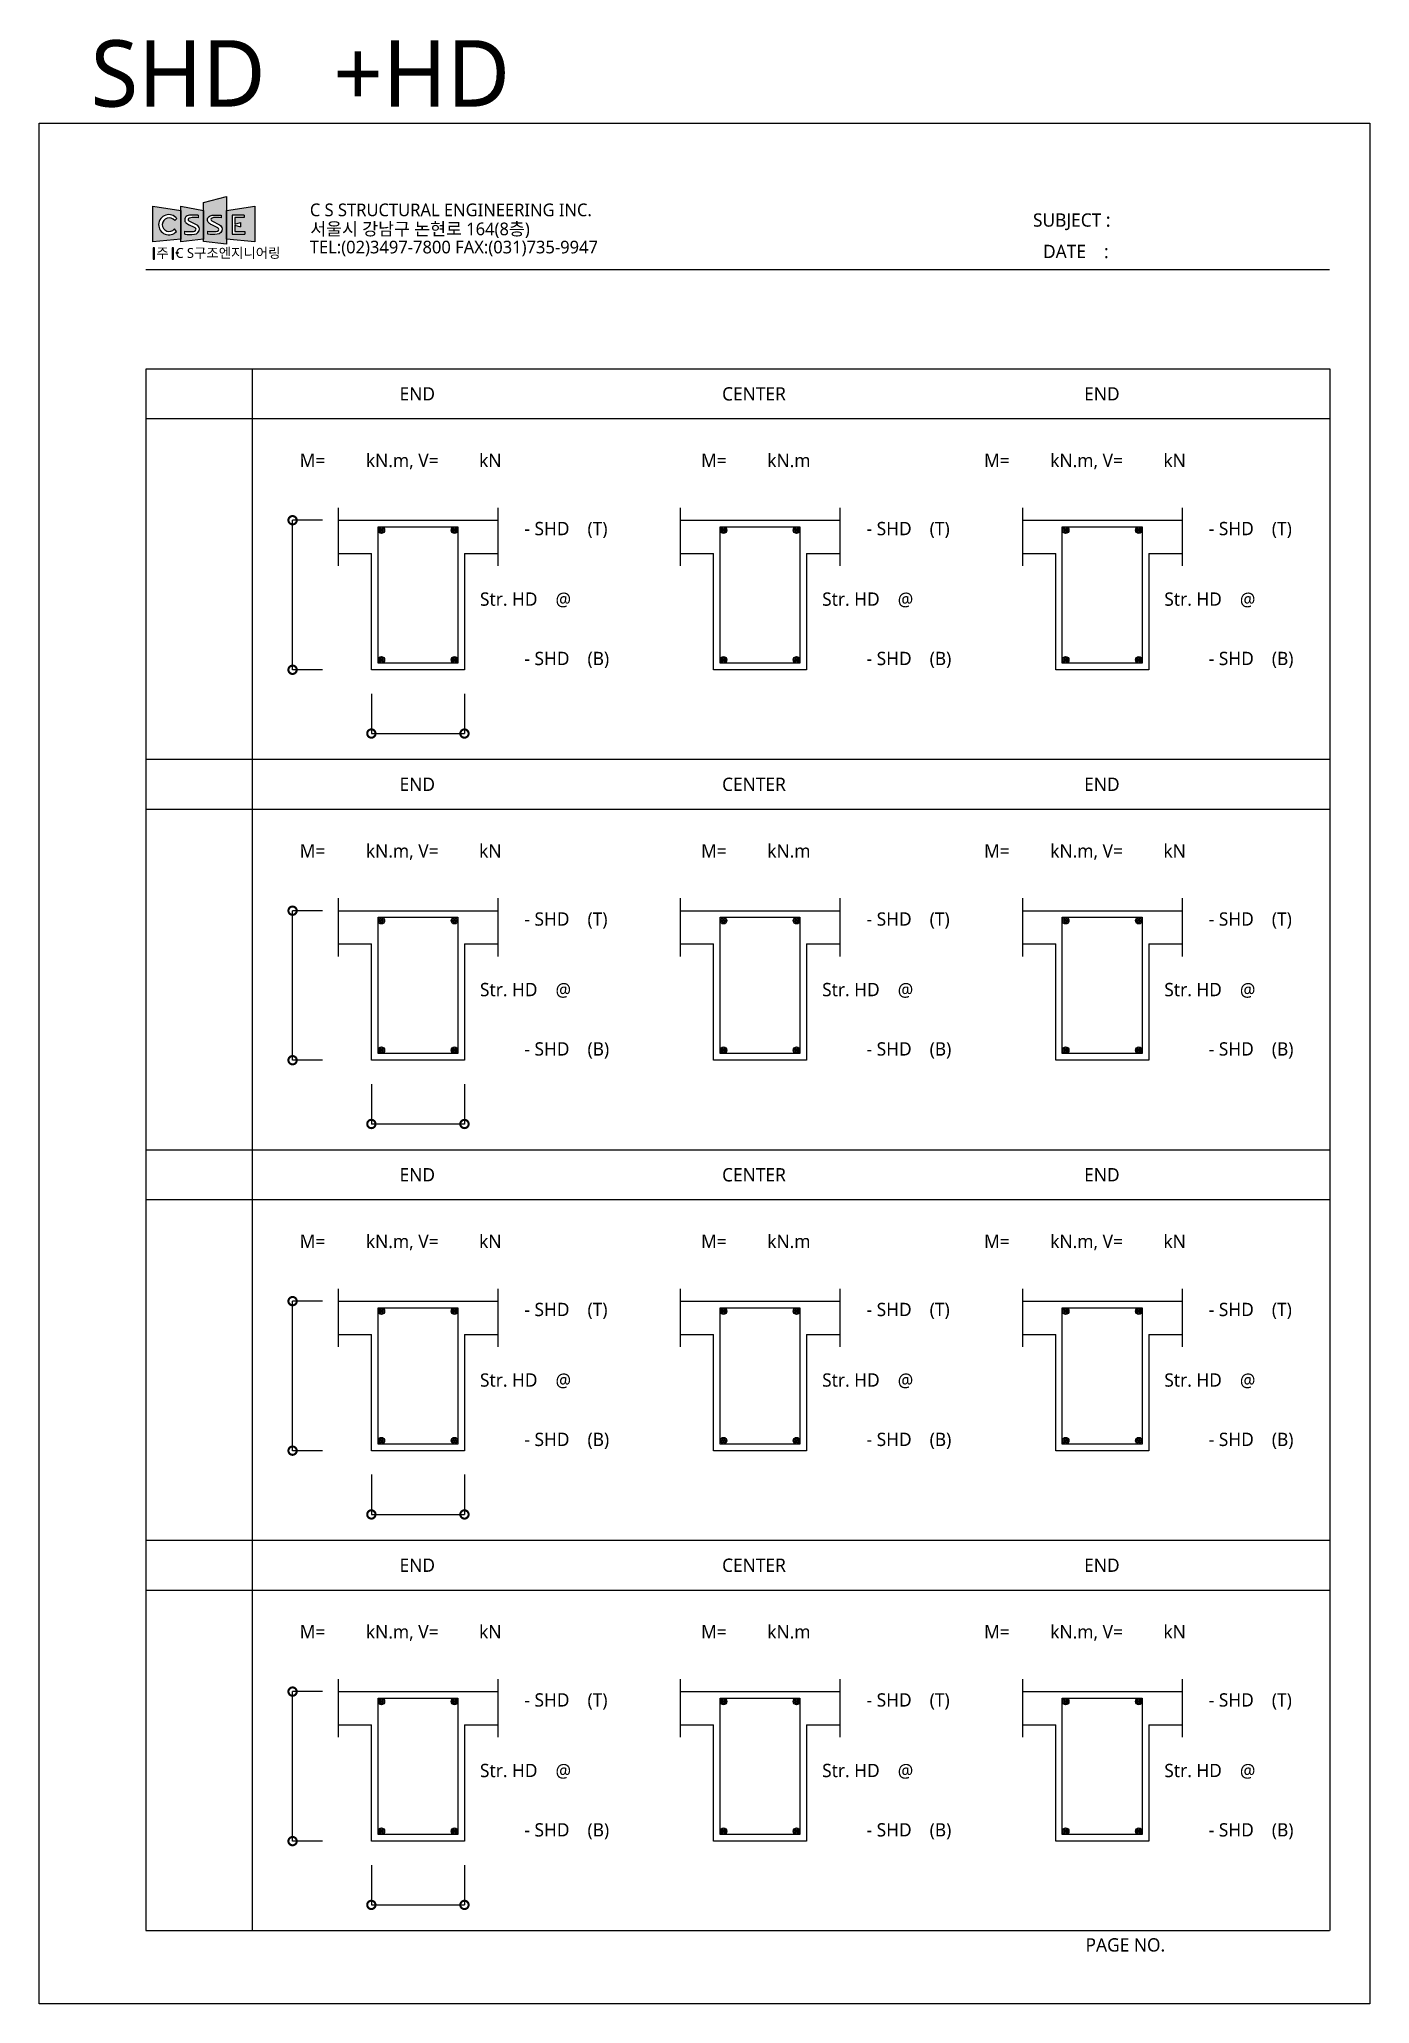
# Model space of a CAD drawing. Extents: x 62919 to 87660, y 70087 to 107139.
# Drawn here: x 70921 to 74923, y 81405 to 87316 of the extents above; entities that cross this region are included whole.
import ezdxf

# ---------------------------------------------------------------- set-up
doc = ezdxf.new("R2010")
doc.units = 0
doc.header["$LTSCALE"] = 50
doc.header["$MEASUREMENT"] = 0
doc.header["$PDMODE"] = 3
doc.layers.get('0').update_dxf_attribs({"linetype": 'CONTINUOUS'})
doc.layers.get('DEFPOINTS').update_dxf_attribs({"color": 156, "linetype": 'CONTINUOUS'})
for name, color, linetype in [('2', 2, 'CONTINUOUS'), ('DIM', 7, 'CONTINUOUS'), ('H', 9, 'CONTINUOUS'), ('TEXT', 3, 'CONTINUOUS')]:
    doc.layers.add(name, color=color, linetype=linetype)
doc.styles.add('12', font='malgun.ttf')
doc.styles.get("Standard").update_dxf_attribs({"font": ''})
doc.styles.add('울릉도L', font='malgun.ttf')
doc.styles.get('Standard').set_extended_font_data('Hancom Gothic')
doc.dimstyles.get("Standard").update_dxf_attribs({"dimtxt": 40, "dimasz": 50, "dimexe": 0.18, "dimexo": 0.0625, "dimgap": 20, "dimtad": 1, "dimdec": 0, "dimzin": 0, "dimdsep": 46, "dimtxsty": 'Standard', "dimblk1": 'DOTSMALL', "dimblk2": 'DOTSMALL', "dimsah": 1, "dimcen": 0.09, "dimclrd": 7, "dimclre": 7, "dimclrt": 7, "dimadec": 0, "dimazin": 0, "dimtfac": 1, "dimtdec": 4, "dimtofl": 0, "dimtmove": 0, "dimatfit": 3, "dimldrblk": 'DOTSMALL', "dimfxl": 1, "dimtolj": 1, "dimtzin": 0, "dimarcsym": 0})

msp = doc.modelspace()

# ---------------------------------------------------------------- texts
at = {"layer": 'TEXT'}
for s, height, style, p in [('SHD   +HD   ', 200, '울릉도L', (71075.9, 87113.7)), ('C S STRUCTURAL ENGINEERING INC.', 38.108, '12', (71735.1, 86784.1)), ('SUBJECT : ', 40, '12', (73910, 86752.6)), ('서울시 강남구 논현로 164(8층)', 38.108, '12', (71736.3, 86726.8)), ('주  C S구조엔지니어링', 29.633, '12', (71273.7, 86658.7)), ('TEL:(02)3497-7800 FAX:(031)735-9947', 38.108, '12', (71734.9, 86672.2)), ('   DATE    : ', 40, '12', (73899.5, 86658)), ('END', 40, '12', (72004.9, 86229.5)), ('CENTER', 40, '12', (72975, 86229.5)), ('END', 40, '12', (74064, 86229.5)), ('M=         kN.m, V=         kN', 40, '12', (71704.6, 86029.1)), ('M=         kN.m', 40, '12', (72911.8, 86029.1)), ('M=         kN.m, V=         kN', 40, '12', (73762.9, 86029.1)), (' - SHD    (T)', 40, '12', (72366.9, 85824.1)), (' - SHD    (T)', 40, '12', (73396, 85824.1)), (' - SHD    (T)', 40, '12', (74425.1, 85824.1)), ('Str. HD    @', 40, '12', (72246.7, 85611.8)), ('Str. HD    @', 40, '12', (73275.9, 85611.8)), ('Str. HD    @', 40, '12', (74305, 85611.8)), (' - SHD    (B)', 40, '12', (72366.9, 85433.2)), (' - SHD    (B)', 40, '12', (73396, 85433.2)), (' - SHD    (B)', 40, '12', (74425.1, 85433.2)), ('END', 40, '12', (72004.9, 85054.5)), ('CENTER', 40, '12', (72975, 85054.5)), ('END', 40, '12', (74064, 85054.5)), ('M=         kN.m, V=         kN', 40, '12', (71704.6, 84854.1)), ('M=         kN.m', 40, '12', (72911.8, 84854.1)), ('M=         kN.m, V=         kN', 40, '12', (73762.9, 84854.1)), (' - SHD    (T)', 40, '12', (72366.9, 84649.1)), (' - SHD    (T)', 40, '12', (73396, 84649.1)), (' - SHD    (T)', 40, '12', (74425.1, 84649.1)), ('Str. HD    @', 40, '12', (72246.7, 84436.8)), ('Str. HD    @', 40, '12', (73275.9, 84436.8)), ('Str. HD    @', 40, '12', (74305, 84436.8)), (' - SHD    (B)', 40, '12', (72366.9, 84258.2)), (' - SHD    (B)', 40, '12', (73396, 84258.2)), (' - SHD    (B)', 40, '12', (74425.1, 84258.2)), ('END', 40, '12', (72004.9, 83879.5)), ('CENTER', 40, '12', (72975, 83879.5)), ('END', 40, '12', (74064, 83879.5)), ('M=         kN.m, V=         kN', 40, '12', (71704.6, 83679.1)), ('M=         kN.m', 40, '12', (72911.8, 83679.1)), ('M=         kN.m, V=         kN', 40, '12', (73762.9, 83679.1)), (' - SHD    (T)', 40, '12', (72366.9, 83474.1)), (' - SHD    (T)', 40, '12', (73396, 83474.1)), (' - SHD    (T)', 40, '12', (74425.1, 83474.1)), ('Str. HD    @', 40, '12', (72246.7, 83261.8)), ('Str. HD    @', 40, '12', (73275.9, 83261.8)), ('Str. HD    @', 40, '12', (74305, 83261.8)), (' - SHD    (B)', 40, '12', (72366.9, 83083.2)), (' - SHD    (B)', 40, '12', (73396, 83083.2)), (' - SHD    (B)', 40, '12', (74425.1, 83083.2)), ('END', 40, '12', (72004.9, 82704.5)), ('CENTER', 40, '12', (72975, 82704.5)), ('END', 40, '12', (74064, 82704.5)), ('M=         kN.m, V=         kN', 40, '12', (71704.6, 82504.1)), ('M=         kN.m', 40, '12', (72911.8, 82504.1)), ('M=         kN.m, V=         kN', 40, '12', (73762.9, 82504.1)), (' - SHD    (T)', 40, '12', (72366.9, 82299.1)), (' - SHD    (T)', 40, '12', (73396, 82299.1)), (' - SHD    (T)', 40, '12', (74425.1, 82299.1)), ('Str. HD    @', 40, '12', (72246.7, 82086.8)), ('Str. HD    @', 40, '12', (73275.9, 82086.8)), ('Str. HD    @', 40, '12', (74305, 82086.8)), (' - SHD    (B)', 40, '12', (72366.9, 81908.2)), (' - SHD    (B)', 40, '12', (73396, 81908.2)), (' - SHD    (B)', 40, '12', (74425.1, 81908.2)), ('PAGE NO.', 40, '12', (74068.1, 81562))]:
    msp.add_text(s, height=height, dxfattribs=dict(at, style=style)).set_placement(p)

# ---------------------------------------------------------------- blocks, each defined once
blk = doc.blocks.new('_DOTSMALL')
at = {"color": 0, "linetype": 'ByBlock', "const_width": 0.5}
blk.add_lwpolyline([(-0.0625, 0, 1), (0.0625, 0, 1)], format="xyb", close=True, dxfattribs=at)
blk = doc.blocks.new('*D11')
at = {"layer": 'DEFPOINTS', "color": 0, "transparency": 16777216}
for p in [(71920.1, 85347.2), (72200.1, 85347.2), (72200.1, 85227.3)]:
    blk.add_point(p, dxfattribs=at)
at = {"layer": 'DIM', "color": 7, "lineweight": -2, "transparency": 16777216}
for p, q in [((71920.1, 85347.1), (71920.1, 85227.1)), ((72200.1, 85347.1), (72200.1, 85227.1)), ((71920.1, 85227.3), (72200.1, 85227.3))]:
    blk.add_line(p, q, dxfattribs=at)
at = {"layer": 'DIM', "color": 7, "lineweight": -2, "transparency": 16777216, "xscale": 50, "yscale": 50, "zscale": 50, "rotation": 180}
blk.add_blockref('_DOTSMALL', (71920.1, 85227.3), dxfattribs=at)
at = {"layer": 'DIM', "color": 7, "lineweight": -2, "transparency": 16777216, "xscale": 50, "yscale": 50, "zscale": 50}
blk.add_blockref('_DOTSMALL', (72200.1, 85227.3), dxfattribs=at)
blk = doc.blocks.new('*D12')
at = {"layer": 'DEFPOINTS', "color": 0, "transparency": 16777216}
for p in [(71683.1, 85869.2), (71773, 85869.2), (71773, 85419.2)]:
    blk.add_point(p, dxfattribs=at)
at = {"layer": 'DIM', "color": 7, "lineweight": -2, "transparency": 16777216}
for p, q in [((71772.9, 85869.2), (71682.9, 85869.2)), ((71683.1, 85419.2), (71683.1, 85869.2)), ((71772.9, 85419.2), (71682.9, 85419.2))]:
    blk.add_line(p, q, dxfattribs=at)
at = {"layer": 'DIM', "color": 7, "lineweight": -2, "transparency": 16777216, "xscale": 50, "yscale": 50, "zscale": 50}
for p, rotation in [((71683.1, 85869.2), 90), ((71683.1, 85419.2), 270)]:
    blk.add_blockref('_DOTSMALL', p, dxfattribs=dict(at, rotation=rotation))
blk = doc.blocks.new('*D13')
at = {"layer": 'DEFPOINTS', "color": 0, "transparency": 16777216}
for p in [(71683.1, 84694.2), (71773, 84694.2), (71773, 84244.2)]:
    blk.add_point(p, dxfattribs=at)
at = {"layer": 'DIM', "color": 7, "lineweight": -2, "transparency": 16777216}
for p, q in [((71772.9, 84694.2), (71682.9, 84694.2)), ((71683.1, 84244.2), (71683.1, 84694.2)), ((71772.9, 84244.2), (71682.9, 84244.2))]:
    blk.add_line(p, q, dxfattribs=at)
at = {"layer": 'DIM', "color": 7, "lineweight": -2, "transparency": 16777216, "xscale": 50, "yscale": 50, "zscale": 50}
for p, rotation in [((71683.1, 84694.2), 90), ((71683.1, 84244.2), 270)]:
    blk.add_blockref('_DOTSMALL', p, dxfattribs=dict(at, rotation=rotation))
blk = doc.blocks.new('*D14')
at = {"layer": 'DEFPOINTS', "color": 0, "transparency": 16777216}
for p in [(71920.1, 84172.2), (72200.1, 84172.2), (72200.1, 84052.3)]:
    blk.add_point(p, dxfattribs=at)
at = {"layer": 'DIM', "color": 7, "lineweight": -2, "transparency": 16777216}
for p, q in [((71920.1, 84172.1), (71920.1, 84052.1)), ((72200.1, 84172.1), (72200.1, 84052.1)), ((71920.1, 84052.3), (72200.1, 84052.3))]:
    blk.add_line(p, q, dxfattribs=at)
at = {"layer": 'DIM', "color": 7, "lineweight": -2, "transparency": 16777216, "xscale": 50, "yscale": 50, "zscale": 50, "rotation": 180}
blk.add_blockref('_DOTSMALL', (71920.1, 84052.3), dxfattribs=at)
at = {"layer": 'DIM', "color": 7, "lineweight": -2, "transparency": 16777216, "xscale": 50, "yscale": 50, "zscale": 50}
blk.add_blockref('_DOTSMALL', (72200.1, 84052.3), dxfattribs=at)
blk = doc.blocks.new('*D15')
at = {"layer": 'DEFPOINTS', "color": 0, "transparency": 16777216}
for p in [(71920.1, 82997.2), (72200.1, 82997.2), (72200.1, 82877.3)]:
    blk.add_point(p, dxfattribs=at)
at = {"layer": 'DIM', "color": 7, "lineweight": -2, "transparency": 16777216}
for p, q in [((71920.1, 82997.1), (71920.1, 82877.1)), ((72200.1, 82997.1), (72200.1, 82877.1)), ((71920.1, 82877.3), (72200.1, 82877.3))]:
    blk.add_line(p, q, dxfattribs=at)
at = {"layer": 'DIM', "color": 7, "lineweight": -2, "transparency": 16777216, "xscale": 50, "yscale": 50, "zscale": 50, "rotation": 180}
blk.add_blockref('_DOTSMALL', (71920.1, 82877.3), dxfattribs=at)
at = {"layer": 'DIM', "color": 7, "lineweight": -2, "transparency": 16777216, "xscale": 50, "yscale": 50, "zscale": 50}
blk.add_blockref('_DOTSMALL', (72200.1, 82877.3), dxfattribs=at)
blk = doc.blocks.new('*D16')
at = {"layer": 'DEFPOINTS', "color": 0, "transparency": 16777216}
for p in [(71920.1, 81822.2), (72200.1, 81822.2), (72200.1, 81702.3)]:
    blk.add_point(p, dxfattribs=at)
at = {"layer": 'DIM', "color": 7, "lineweight": -2, "transparency": 16777216}
for p, q in [((71920.1, 81822.1), (71920.1, 81702.1)), ((72200.1, 81822.1), (72200.1, 81702.1)), ((71920.1, 81702.3), (72200.1, 81702.3))]:
    blk.add_line(p, q, dxfattribs=at)
at = {"layer": 'DIM', "color": 7, "lineweight": -2, "transparency": 16777216, "xscale": 50, "yscale": 50, "zscale": 50, "rotation": 180}
blk.add_blockref('_DOTSMALL', (71920.1, 81702.3), dxfattribs=at)
at = {"layer": 'DIM', "color": 7, "lineweight": -2, "transparency": 16777216, "xscale": 50, "yscale": 50, "zscale": 50}
blk.add_blockref('_DOTSMALL', (72200.1, 81702.3), dxfattribs=at)
blk = doc.blocks.new('*D17')
at = {"layer": 'DEFPOINTS', "color": 0, "transparency": 16777216}
for p in [(71683.1, 82344.2), (71773, 82344.2), (71773, 81894.2)]:
    blk.add_point(p, dxfattribs=at)
at = {"layer": 'DIM', "color": 7, "lineweight": -2, "transparency": 16777216}
for p, q in [((71772.9, 82344.2), (71682.9, 82344.2)), ((71683.1, 81894.2), (71683.1, 82344.2)), ((71772.9, 81894.2), (71682.9, 81894.2))]:
    blk.add_line(p, q, dxfattribs=at)
at = {"layer": 'DIM', "color": 7, "lineweight": -2, "transparency": 16777216, "xscale": 50, "yscale": 50, "zscale": 50}
for p, rotation in [((71683.1, 82344.2), 90), ((71683.1, 81894.2), 270)]:
    blk.add_blockref('_DOTSMALL', p, dxfattribs=dict(at, rotation=rotation))
blk = doc.blocks.new('*D18')
at = {"layer": 'DEFPOINTS', "color": 0, "transparency": 16777216}
for p in [(71683.1, 83519.2), (71773, 83519.2), (71773, 83069.2)]:
    blk.add_point(p, dxfattribs=at)
at = {"layer": 'DIM', "color": 7, "lineweight": -2, "transparency": 16777216}
for p, q in [((71772.9, 83519.2), (71682.9, 83519.2)), ((71683.1, 83069.2), (71683.1, 83519.2)), ((71772.9, 83069.2), (71682.9, 83069.2))]:
    blk.add_line(p, q, dxfattribs=at)
at = {"layer": 'DIM', "color": 7, "lineweight": -2, "transparency": 16777216, "xscale": 50, "yscale": 50, "zscale": 50}
for p, rotation in [((71683.1, 83519.2), 90), ((71683.1, 83069.2), 270)]:
    blk.add_blockref('_DOTSMALL', p, dxfattribs=dict(at, rotation=rotation))

# ---------------------------------------------------------------- dimensions: what is measured, and where the dimension line sits
at = {"layer": 'DIM'}
for base, p1, p2, picture, middle in [((71683.1, 85869.2), (71773, 85419.2), (71773, 85869.2), '*D12', (71683.1, 85644.2)), ((71683.1, 84694.2), (71773, 84244.2), (71773, 84694.2), '*D13', (71683.1, 84469.2)), ((71683.1, 83519.2), (71773, 83069.2), (71773, 83519.2), '*D18', (71683.1, 83294.2)), ((71683.1, 82344.2), (71773, 81894.2), (71773, 82344.2), '*D17', (71683.1, 82119.2))]:
    dim = msp.add_linear_dim(base=base, p1=p1, p2=p2, angle=90, text=' ', dimstyle='Standard', dxfattribs=at)
    dim.commit()
    dim.dimension.update_dxf_attribs({"geometry": picture, "text_midpoint": middle})
for base, p1, p2, picture, middle in [((72200.1, 85227.3), (71920.1, 85347.2), (72200.1, 85347.2), '*D11', (72060.1, 85227.3)), ((72200.1, 84052.3), (71920.1, 84172.2), (72200.1, 84172.2), '*D14', (72060.1, 84052.3)), ((72200.1, 82877.3), (71920.1, 82997.2), (72200.1, 82997.2), '*D15', (72060.1, 82877.3)), ((72200.1, 81702.3), (71920.1, 81822.2), (72200.1, 81822.2), '*D16', (72060.1, 81702.3))]:
    dim = msp.add_linear_dim(base=base, p1=p1, p2=p2, text=' ', dimstyle='Standard', dxfattribs=at)
    dim.commit()
    dim.dimension.update_dxf_attribs({"geometry": picture, "text_midpoint": middle})

# ---------------------------------------------------------------- hatches: boundary and pattern name
h = msp.add_hatch(color=256)
h.paths.add_polyline_path([(71484.5, 86843.4), (71415.7, 86825.7), (71415.7, 86708.2), (71484.5, 86700.3)])
h.paths.add_polyline_path([(71467.9, 86786.9), (71467.9, 86779.4, 0.013881), (71449.6, 86780.2, 0.08874), (71440.6, 86778.4, 0.605403), (71439.8, 86769.9), (71463.1, 86757.9, -0.23219), (71471.8, 86746.3, -0.384597), (71455.6, 86729.7, -0.048404), (71428, 86730.1), (71428, 86739.2, 0.055516), (71443.8, 86737.8, 0.069121), (71457.1, 86738.9, 0.348562), (71461.1, 86744.5, 0.283388), (71458.4, 86749), (71439.8, 86757.9, -0.06014), (71430.9, 86764.4, -0.255382), (71427.3, 86773.6, -0.23918), (71431.8, 86782.9, -0.17187), (71445.5, 86787.6, -0.011402)], flags=16)
h = msp.add_hatch(color=256)
h.paths.add_polyline_path([(71347.2, 86800.9), (71262.5, 86814), (71262.5, 86707.3), (71347.2, 86715.2)])
h.paths.add_polyline_path([(71335, 86776.9, 2.814949), (71333.8, 86738.5), (71327.9, 86745.9, -2.948244), (71328.5, 86770.9)], flags=16)
h = msp.add_hatch(color=156)
h.paths.add_polyline_path([(71415.7, 86800.9), (71347.2, 86814), (71347.2, 86707.3), (71415.7, 86715.2)])
h.paths.add_polyline_path([(71387.7, 86729.7, 0.375196), (71403.3, 86746.3, 0.23206), (71394.7, 86757.9), (71371.3, 86769.9, -0.621378), (71372.3, 86778.5, -0.086582), (71381.1, 86780.2, -0.013881), (71399.4, 86779.4), (71399.4, 86786.9, 0.011548), (71376.7, 86787.6, 0.168477), (71363.3, 86782.9, 0.234186), (71358.8, 86773.9, 0.000003), (71358.8, 86773.9, 0.004726), (71358.8, 86773.6, 0.255382), (71362.5, 86764.4, 0.06014), (71371.4, 86757.9), (71389.8, 86749, -0.288527), (71392.7, 86744.5, -0.348562), (71388.6, 86738.9, -0.069121), (71375.3, 86737.8, -0.055516), (71359.5, 86739.2), (71359.5, 86730.1, 0.049399)], flags=16)
h = msp.add_hatch(color=156)
h.paths.add_polyline_path([(71569.8, 86707.3), (71569.8, 86814), (71484.5, 86800.9), (71484.5, 86715.2)])
h.paths.add_polyline_path([(71501.1, 86730.2), (71501.1, 86787.4), (71537.7, 86787.4), (71537.7, 86780.4), (71509.9, 86780.4), (71509.9, 86760.6), (71526.2, 86765.5), (71526.2, 86752.6), (71509.9, 86757.6), (71509.9, 86738.5), (71539.6, 86738.5), (71539.6, 86730.2)], flags=16)
at = {"layer": 'TEXT'}
for points in [[(71268, 86689.3), (71263.8, 86689.3), (71263.8, 86654.4), (71268, 86654.4)], [(71325.1, 86689.3), (71321, 86689.3), (71321, 86654.4), (71325.1, 86654.4)]]:
    msp.add_hatch(color=256, dxfattribs=at).paths.add_polyline_path(points)
h = msp.add_hatch(color=256, dxfattribs=at)
edge = h.paths.add_edge_path()
edge.add_arc((71335.9, 86673.7), 2.96, 0, 360)

# ---------------------------------------------------------------- linework, layer by layer
for p, q in [((71399.4, 86786.9), (71399.4, 86779.4)), ((71467.9, 86786.9), (71467.9, 86779.4)), ((71537.7, 86787.4), (71501.1, 86787.4)), ((71501.1, 86787.4), (71501.1, 86730.2)), ((71537.7, 86787.4), (71537.7, 86780.4)), ((71333.8, 86738.5), (71327.9, 86745.9)), ((71335, 86776.9), (71328.5, 86770.9)), ((71359.5, 86730.1), (71359.5, 86739.2)), ((71371.3, 86769.9), (71394.7, 86757.9)), ((71389.8, 86749), (71371.4, 86757.9)), ((71501.1, 86730.2), (71539.6, 86730.2)), ((71537.7, 86780.4), (71509.9, 86780.4)), ((71509.9, 86780.4), (71509.9, 86760.6)), ((71509.9, 86760.6), (71526.2, 86765.5)), ((71509.9, 86757.6), (71526.2, 86752.6)), ((71509.9, 86757.6), (71509.9, 86738.5)), ((71509.9, 86738.5), (71539.6, 86738.5)), ((71526.2, 86765.5), (71526.2, 86752.6)), ((71539.6, 86738.5), (71539.6, 86730.2)), ((71241.4, 86624), (74801.4, 86624)), ((71242.7, 86324.9), (74802.7, 86324.9)), ((71242.7, 81624.9), (71242.7, 86324.9)), ((71562.7, 81624.9), (71562.7, 86324.9)), ((74802.7, 86324.9), (74802.7, 81624.9)), ((71242.7, 86174.9), (74802.7, 86174.9)), ((71820.1, 85869.2), (72300.1, 85869.2)), ((72849.2, 85869.2), (73329.2, 85869.2)), ((73878.3, 85869.2), (74358.3, 85869.2)), ((71820.1, 85769.2), (71920.1, 85769.2)), ((71920.1, 85419.2), (71920.1, 85769.2)), ((72200.1, 85769.2), (72300.1, 85769.2)), ((72200.1, 85769.2), (72200.1, 85419.2)), ((72849.2, 85769.2), (72949.2, 85769.2)), ((72949.2, 85419.2), (72949.2, 85769.2)), ((73229.2, 85769.2), (73329.2, 85769.2)), ((73229.2, 85769.2), (73229.2, 85419.2)), ((73878.3, 85769.2), (73978.3, 85769.2)), ((73978.3, 85419.2), (73978.3, 85769.2)), ((74258.3, 85769.2), (74258.3, 85419.2)), ((74258.3, 85769.2), (74358.3, 85769.2)), ((72200.1, 85419.2), (71920.1, 85419.2)), ((73229.2, 85419.2), (72949.2, 85419.2)), ((74258.3, 85419.2), (73978.3, 85419.2)), ((71242.7, 85149.9), (74802.7, 85149.9)), ((71242.7, 84999.9), (74802.7, 84999.9)), ((71820.1, 84694.2), (72300.1, 84694.2)), ((72849.2, 84694.2), (73329.2, 84694.2)), ((73878.3, 84694.2), (74358.3, 84694.2)), ((71820.1, 84594.2), (71920.1, 84594.2)), ((71920.1, 84244.2), (71920.1, 84594.2)), ((72200.1, 84594.2), (72300.1, 84594.2)), ((72200.1, 84594.2), (72200.1, 84244.2)), ((72849.2, 84594.2), (72949.2, 84594.2)), ((72949.2, 84244.2), (72949.2, 84594.2)), ((73229.2, 84594.2), (73329.2, 84594.2)), ((73229.2, 84594.2), (73229.2, 84244.2)), ((73878.3, 84594.2), (73978.3, 84594.2)), ((73978.3, 84244.2), (73978.3, 84594.2)), ((74258.3, 84594.2), (74258.3, 84244.2)), ((74258.3, 84594.2), (74358.3, 84594.2)), ((72200.1, 84244.2), (71920.1, 84244.2)), ((73229.2, 84244.2), (72949.2, 84244.2)), ((74258.3, 84244.2), (73978.3, 84244.2)), ((71242.7, 83974.9), (74802.7, 83974.9)), ((71242.7, 83824.9), (74802.7, 83824.9)), ((71820.1, 83519.2), (72300.1, 83519.2)), ((72849.2, 83519.2), (73329.2, 83519.2)), ((73878.3, 83519.2), (74358.3, 83519.2)), ((71820.1, 83419.2), (71920.1, 83419.2)), ((71920.1, 83069.2), (71920.1, 83419.2)), ((72200.1, 83419.2), (72300.1, 83419.2)), ((72200.1, 83419.2), (72200.1, 83069.2)), ((72849.2, 83419.2), (72949.2, 83419.2)), ((72949.2, 83069.2), (72949.2, 83419.2)), ((73229.2, 83419.2), (73329.2, 83419.2)), ((73229.2, 83419.2), (73229.2, 83069.2)), ((73878.3, 83419.2), (73978.3, 83419.2)), ((73978.3, 83069.2), (73978.3, 83419.2)), ((74258.3, 83419.2), (74258.3, 83069.2)), ((74258.3, 83419.2), (74358.3, 83419.2)), ((72200.1, 83069.2), (71920.1, 83069.2)), ((73229.2, 83069.2), (72949.2, 83069.2)), ((74258.3, 83069.2), (73978.3, 83069.2)), ((71242.7, 82799.9), (74802.7, 82799.9)), ((71242.7, 82649.9), (74802.7, 82649.9)), ((71820.1, 82344.2), (72300.1, 82344.2)), ((72849.2, 82344.2), (73329.2, 82344.2)), ((73878.3, 82344.2), (74358.3, 82344.2)), ((71820.1, 82244.2), (71920.1, 82244.2)), ((71920.1, 81894.2), (71920.1, 82244.2)), ((72200.1, 82244.2), (72200.1, 81894.2)), ((72200.1, 82244.2), (72300.1, 82244.2)), ((72849.2, 82244.2), (72949.2, 82244.2)), ((72949.2, 81894.2), (72949.2, 82244.2)), ((73229.2, 82244.2), (73329.2, 82244.2)), ((73229.2, 82244.2), (73229.2, 81894.2)), ((73878.3, 82244.2), (73978.3, 82244.2)), ((73978.3, 81894.2), (73978.3, 82244.2)), ((74258.3, 82244.2), (74258.3, 81894.2)), ((74258.3, 82244.2), (74358.3, 82244.2)), ((72200.1, 81894.2), (71920.1, 81894.2)), ((73229.2, 81894.2), (72949.2, 81894.2)), ((74258.3, 81894.2), (73978.3, 81894.2)), ((74801.4, 81624), (71241.4, 81624))]:
    msp.add_line(p, q)
for points in [[(71415.7, 86708.2), (71415.7, 86825.7), (71484.5, 86843.4), (71484.5, 86700.3)], [(71262.5, 86707.3), (71262.5, 86814), (71347.2, 86800.9), (71347.2, 86715.2)], [(71347.2, 86707.3), (71347.2, 86814), (71415.7, 86800.9), (71415.7, 86715.2)], [(71484.5, 86715.2), (71484.5, 86800.9), (71569.8, 86814), (71569.8, 86707.3)]]:
    msp.add_lwpolyline(points, close=True)
msp.add_lwpolyline([(71467.9, 86779.4, 0.013881), (71449.6, 86780.2, 0.086582), (71440.8, 86778.5, 0.621378), (71439.8, 86769.9), (71463.1, 86757.9, -0.23206), (71471.8, 86746.3, -0.375196), (71456.2, 86729.7, -0.049399), (71428, 86730.1), (71428, 86739.2, 0.055516), (71443.8, 86737.8, 0.069121), (71457.1, 86738.9, 0.348562), (71461.1, 86744.5, 0.288527), (71458.3, 86749), (71439.8, 86757.9, -0.06014), (71430.9, 86764.4, -0.255382), (71427.3, 86773.6, -0.23918), (71431.8, 86782.9, -0.168477), (71445.2, 86787.6, -0.011548), (71467.9, 86786.9)], format="xyb")
for centre, radius in [((71950.1, 85839.2), 10), ((71950.1, 85839.2), 7), ((71950.1, 85839.2), 4), ((71950.1, 85839.2), 1), ((72170.1, 85839.2), 10), ((72170.1, 85839.2), 7), ((72170.1, 85839.2), 4), ((72170.1, 85839.2), 1), ((72979.2, 85839.2), 10), ((72979.2, 85839.2), 7), ((72979.2, 85839.2), 4), ((72979.2, 85839.2), 1), ((73199.2, 85839.2), 10), ((73199.2, 85839.2), 7), ((73199.2, 85839.2), 4), ((73199.2, 85839.2), 1), ((74008.3, 85839.2), 10), ((74008.3, 85839.2), 7), ((74008.3, 85839.2), 4), ((74008.3, 85839.2), 1), ((74228.3, 85839.2), 10), ((74228.3, 85839.2), 7), ((74228.3, 85839.2), 4), ((74228.3, 85839.2), 1), ((71950.1, 85449.2), 10), ((71950.1, 85449.2), 7), ((71950.1, 85449.2), 4), ((71950.1, 85449.2), 1), ((72170.1, 85449.2), 10), ((72170.1, 85449.2), 7), ((72170.1, 85449.2), 4), ((72170.1, 85449.2), 1), ((72979.2, 85449.2), 10), ((72979.2, 85449.2), 7), ((72979.2, 85449.2), 4), ((72979.2, 85449.2), 1), ((73199.2, 85449.2), 10), ((73199.2, 85449.2), 7), ((73199.2, 85449.2), 4), ((73199.2, 85449.2), 1), ((74008.3, 85449.2), 10), ((74008.3, 85449.2), 7), ((74008.3, 85449.2), 4), ((74008.3, 85449.2), 1), ((74228.3, 85449.2), 10), ((74228.3, 85449.2), 7), ((74228.3, 85449.2), 4), ((74228.3, 85449.2), 1), ((71950.1, 84664.2), 10), ((71950.1, 84664.2), 7), ((71950.1, 84664.2), 4), ((71950.1, 84664.2), 1), ((72170.1, 84664.2), 10), ((72170.1, 84664.2), 7), ((72170.1, 84664.2), 4), ((72170.1, 84664.2), 1), ((72979.2, 84664.2), 10), ((72979.2, 84664.2), 7), ((72979.2, 84664.2), 4), ((72979.2, 84664.2), 1), ((73199.2, 84664.2), 10), ((73199.2, 84664.2), 7), ((73199.2, 84664.2), 4), ((73199.2, 84664.2), 1), ((74008.3, 84664.2), 10), ((74008.3, 84664.2), 7), ((74008.3, 84664.2), 4), ((74008.3, 84664.2), 1), ((74228.3, 84664.2), 10), ((74228.3, 84664.2), 7), ((74228.3, 84664.2), 4), ((74228.3, 84664.2), 1), ((71950.1, 84274.2), 10), ((71950.1, 84274.2), 7), ((71950.1, 84274.2), 4), ((71950.1, 84274.2), 1), ((72170.1, 84274.2), 10), ((72170.1, 84274.2), 7), ((72170.1, 84274.2), 4), ((72170.1, 84274.2), 1), ((72979.2, 84274.2), 10), ((72979.2, 84274.2), 7), ((72979.2, 84274.2), 4), ((72979.2, 84274.2), 1), ((73199.2, 84274.2), 10), ((73199.2, 84274.2), 7), ((73199.2, 84274.2), 4), ((73199.2, 84274.2), 1), ((74008.3, 84274.2), 10), ((74008.3, 84274.2), 7), ((74008.3, 84274.2), 4), ((74008.3, 84274.2), 1), ((74228.3, 84274.2), 10), ((74228.3, 84274.2), 7), ((74228.3, 84274.2), 4), ((74228.3, 84274.2), 1), ((71950.1, 83489.2), 10), ((71950.1, 83489.2), 7), ((71950.1, 83489.2), 4), ((71950.1, 83489.2), 1), ((72170.1, 83489.2), 10), ((72170.1, 83489.2), 7), ((72170.1, 83489.2), 4), ((72170.1, 83489.2), 1), ((72979.2, 83489.2), 10), ((72979.2, 83489.2), 7), ((72979.2, 83489.2), 4), ((72979.2, 83489.2), 1), ((73199.2, 83489.2), 10), ((73199.2, 83489.2), 7), ((73199.2, 83489.2), 4), ((73199.2, 83489.2), 1), ((74008.3, 83489.2), 10), ((74008.3, 83489.2), 7), ((74008.3, 83489.2), 4), ((74008.3, 83489.2), 1), ((74228.3, 83489.2), 10), ((74228.3, 83489.2), 7), ((74228.3, 83489.2), 4), ((74228.3, 83489.2), 1), ((71950.1, 83099.2), 10), ((71950.1, 83099.2), 7), ((71950.1, 83099.2), 4), ((71950.1, 83099.2), 1), ((72170.1, 83099.2), 10), ((72170.1, 83099.2), 7), ((72170.1, 83099.2), 4), ((72170.1, 83099.2), 1), ((72979.2, 83099.2), 10), ((72979.2, 83099.2), 7), ((72979.2, 83099.2), 4), ((72979.2, 83099.2), 1), ((73199.2, 83099.2), 10), ((73199.2, 83099.2), 7), ((73199.2, 83099.2), 4), ((73199.2, 83099.2), 1), ((74008.3, 83099.2), 10), ((74008.3, 83099.2), 7), ((74008.3, 83099.2), 4), ((74008.3, 83099.2), 1), ((74228.3, 83099.2), 10), ((74228.3, 83099.2), 7), ((74228.3, 83099.2), 4), ((74228.3, 83099.2), 1), ((71950.1, 82314.2), 10), ((71950.1, 82314.2), 7), ((71950.1, 82314.2), 4), ((71950.1, 82314.2), 1), ((72170.1, 82314.2), 10), ((72170.1, 82314.2), 7), ((72170.1, 82314.2), 4), ((72170.1, 82314.2), 1), ((72979.2, 82314.2), 10), ((72979.2, 82314.2), 7), ((72979.2, 82314.2), 4), ((72979.2, 82314.2), 1), ((73199.2, 82314.2), 10), ((73199.2, 82314.2), 7), ((73199.2, 82314.2), 4), ((73199.2, 82314.2), 1), ((74008.3, 82314.2), 10), ((74008.3, 82314.2), 7), ((74008.3, 82314.2), 4), ((74008.3, 82314.2), 1), ((74228.3, 82314.2), 10), ((74228.3, 82314.2), 7), ((74228.3, 82314.2), 4), ((74228.3, 82314.2), 1), ((71950.1, 81924.2), 10), ((72170.1, 81924.2), 10), ((72979.2, 81924.2), 10), ((73199.2, 81924.2), 10), ((74008.3, 81924.2), 10), ((74228.3, 81924.2), 10), ((71950.1, 81924.2), 7), ((71950.1, 81924.2), 4), ((71950.1, 81924.2), 1), ((72170.1, 81924.2), 7), ((72170.1, 81924.2), 4), ((72170.1, 81924.2), 1), ((72979.2, 81924.2), 7), ((72979.2, 81924.2), 4), ((72979.2, 81924.2), 1), ((73199.2, 81924.2), 7), ((73199.2, 81924.2), 4), ((73199.2, 81924.2), 1), ((74008.3, 81924.2), 7), ((74008.3, 81924.2), 4), ((74008.3, 81924.2), 1), ((74228.3, 81924.2), 7), ((74228.3, 81924.2), 4), ((74228.3, 81924.2), 1)]:
    msp.add_circle(centre, radius)
for centre, radius, start, end in [((71310.8, 86758.4), 30.5, 37.29937, 319.06981), ((71370.2, 86773.9), 11.4, 127.2778, 181.08309), ((71376.7, 86765.9), 21.7, 90, 128.25279), ((71373.6, 86297.3), 490.3, 86.99244, 89.63885), ((71311.9, 86758.8), 20.6, 36.03537, 321.09072), ((71369, 86772.4), 10.3, 172.99426, 230.29875), ((71373.7, 86809.8), 72, 258.60252, 271.31276), ((71375.6, 86872.4), 143.2, 263.51605, 274.82835), ((71394, 86798.1), 46.1, 226.83244, 240.59882), ((71373.9, 86773.9), 4.81, 109.81981, 237.24337), ((71381.6, 86754.1), 26, 91.11075, 110.90444), ((71378.1, 86786.2), 48.4, 266.76758, 282.58386), ((71376, 86451), 329.3, 85.93764, 89.11884), ((71386, 86746.9), 17.3, 275.65598, 357.91951), ((71387.1, 86744.3), 5.56, 285.94915, 2.8156), ((71387.7, 86744.5), 5, 0.42605, 64.80323), ((71387.1, 86743.3), 16.4, 10.46046, 62.71974)]:
    msp.add_arc(centre, radius, start, end)
at = {"layer": '2'}
for points in [[(71940.1, 85849.2), (72180.1, 85849.2), (72180.1, 85439.2), (71940.1, 85439.2)], [(72969.2, 85849.2), (73209.2, 85849.2), (73209.2, 85439.2), (72969.2, 85439.2)], [(73998.3, 85849.2), (74238.3, 85849.2), (74238.3, 85439.2), (73998.3, 85439.2)], [(71940.1, 84674.2), (72180.1, 84674.2), (72180.1, 84264.2), (71940.1, 84264.2)], [(72969.2, 84674.2), (73209.2, 84674.2), (73209.2, 84264.2), (72969.2, 84264.2)], [(73998.3, 84674.2), (74238.3, 84674.2), (74238.3, 84264.2), (73998.3, 84264.2)], [(71940.1, 83499.2), (72180.1, 83499.2), (72180.1, 83089.2), (71940.1, 83089.2)], [(72969.2, 83499.2), (73209.2, 83499.2), (73209.2, 83089.2), (72969.2, 83089.2)], [(73998.3, 83499.2), (74238.3, 83499.2), (74238.3, 83089.2), (73998.3, 83089.2)], [(71940.1, 82324.2), (72180.1, 82324.2), (72180.1, 81914.2), (71940.1, 81914.2)], [(72969.2, 82324.2), (73209.2, 82324.2), (73209.2, 81914.2), (72969.2, 81914.2)], [(73998.3, 82324.2), (74238.3, 82324.2), (74238.3, 81914.2), (73998.3, 81914.2)]]:
    msp.add_lwpolyline(points, close=True, dxfattribs=at)
at = {"layer": 'DEFPOINTS'}
msp.add_lwpolyline([(70921.4, 87064), (74922.7, 87064), (74922.7, 81404.9), (70921.4, 81404.9)], close=True, dxfattribs=at)
at = {"layer": 'H'}
for p, q in [((71820.1, 85906.7), (71820.1, 85731.7)), ((72300.1, 85906.7), (72300.1, 85731.7)), ((72849.2, 85906.7), (72849.2, 85731.7)), ((73329.2, 85906.7), (73329.2, 85731.7)), ((73878.3, 85906.7), (73878.3, 85731.7)), ((74358.3, 85906.7), (74358.3, 85731.7)), ((71820.1, 84731.7), (71820.1, 84556.7)), ((72300.1, 84731.7), (72300.1, 84556.7)), ((72849.2, 84731.7), (72849.2, 84556.7)), ((73329.2, 84731.7), (73329.2, 84556.7)), ((73878.3, 84731.7), (73878.3, 84556.7)), ((74358.3, 84731.7), (74358.3, 84556.7)), ((71820.1, 83556.7), (71820.1, 83381.7)), ((72300.1, 83556.7), (72300.1, 83381.7)), ((72849.2, 83556.7), (72849.2, 83381.7)), ((73329.2, 83556.7), (73329.2, 83381.7)), ((73878.3, 83556.7), (73878.3, 83381.7)), ((74358.3, 83556.7), (74358.3, 83381.7)), ((71820.1, 82381.7), (71820.1, 82206.7)), ((72300.1, 82381.7), (72300.1, 82206.7)), ((72849.2, 82381.7), (72849.2, 82206.7)), ((73329.2, 82381.7), (73329.2, 82206.7)), ((73878.3, 82381.7), (73878.3, 82206.7)), ((74358.3, 82381.7), (74358.3, 82206.7))]:
    msp.add_line(p, q, dxfattribs=at)
at = {"layer": 'TEXT'}
for points in [[(71268, 86689.3), (71263.8, 86689.3), (71263.8, 86654.4), (71268, 86654.4)], [(71325.1, 86689.3), (71321, 86689.3), (71321, 86654.4), (71325.1, 86654.4)]]:
    msp.add_lwpolyline(points, close=True, dxfattribs=at)
msp.add_circle((71335.9, 86673.7), 2.96, dxfattribs=at)

msp.set_redraw_order([(e.dxf.handle, doc.entitydb.next_handle()) for e in msp.query("TEXT MTEXT ATTDEF DIMENSION ARC_DIMENSION")])  # texts and dimensions are drawn at this point

doc.saveas('drawing.dxf')
